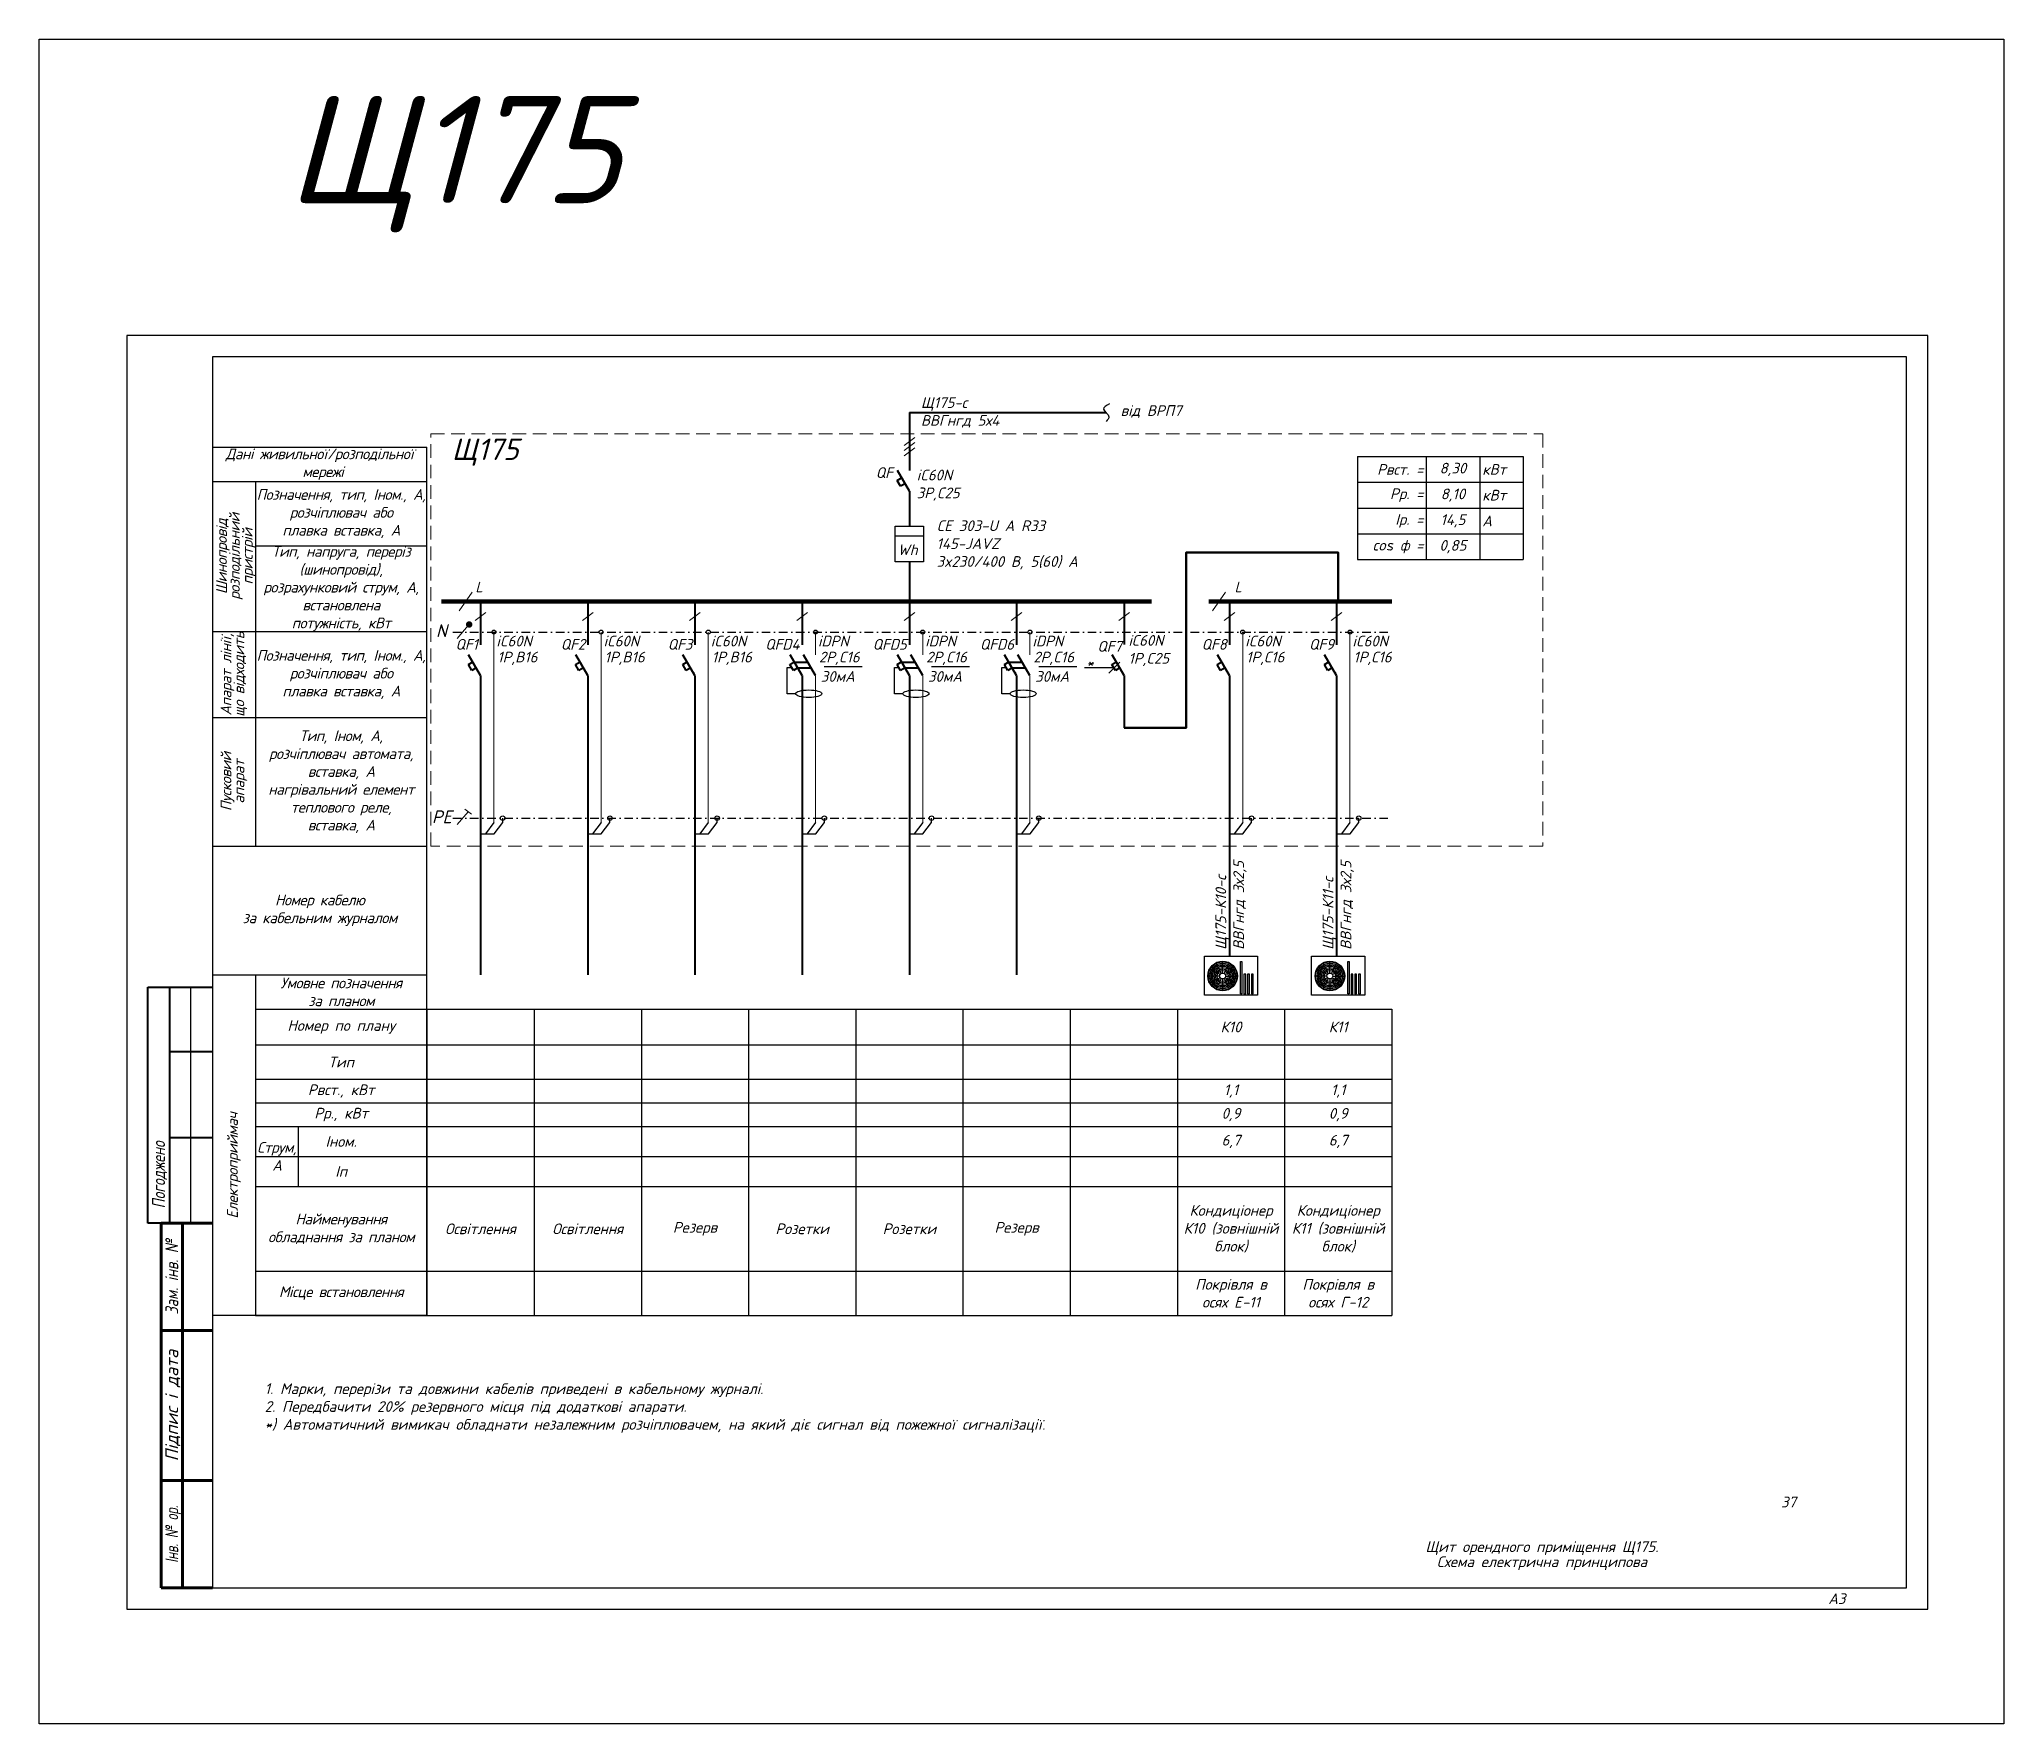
# Model space of a CAD drawing. Header units: millimetres. Extents: x -122434 to 1506205, y -201405 to 386015.
# Drawn here: x 119543 to 165350, y -157317 to -118048 of the extents above; entities that cross this region are included whole.
import ezdxf
from ezdxf.enums import TextEntityAlignment as Align

# ---------------------------------------------------------------- set-up
doc = ezdxf.new("R2010")
doc.units = ezdxf.units.MM
doc.linetypes.add('DASHDOTX2', pattern=[2, 1, -0.5, 0, -0.5])
doc.linetypes.add('DASHED', pattern=[9.525, 6.35, -3.175])
doc.layers.add('Маркування електро ліній', color=7, linetype='Continuous', lineweight=18)
doc.layers.add('Рамка внешняя', color=4, linetype='Continuous', lineweight=30, plot=False)
doc.layers.add('Схема', color=7, linetype='Continuous')
doc.styles.add('GOST 2.304', font='isocpeui.ttf')
doc.styles.add('ICO', font='isocpeui.ttf')
doc.styles.get("Standard").update_dxf_attribs({"font": 'arial.ttf'})
doc.styles.add('ГОСТ 2.304', font='isocpeui.ttf')
doc.styles.add('СГЕНЕРИР_СТИЛЬ_7', font='isocpeui.ttf')
doc.dimstyles.new('М150', dxfattribs={"dimscale": 1, "dimtxt": 2.5, "dimasz": 2.5, "dimexe": 0, "dimexo": 2.5, "dimgap": 1, "dimtad": 1, "dimlfac": 150, "dimtxsty": 'Standard', "dimblk": 'OBLIQUE', "dimcen": 2.5, "dimadec": 0, "dimazin": 0, "dimtfac": 1, "dimtmove": 0, "dimatfit": 3, "dimldrblk": 'OBLIQUE', "dimfxl": 1, "dimarcsym": 0})

msp = doc.modelspace()

# ---------------------------------------------------------------- texts
at = {"color": 3, "lineweight": 40, "style": 'GOST 2.304'}
msp.add_text('Щ175', height=2500, dxfattribs=at).set_placement((125312, -121869))
at = {"color": 0, "lineweight": 40, "style": 'GOST 2.304'}
for s, height, p in [('Щ175', 500, (129161, -127856)), ('*', 250, (143958, -132707))]:
    msp.add_text(s, height=height, dxfattribs=at).set_placement(p)
at = {"color": 7, "lineweight": 40, "style": 'ГОСТ 2.304'}
msp.add_text('Wh', height=250, dxfattribs=at).set_placement((139560, -130074))
at = {"color": 0, "lineweight": 9, "style": 'ICO'}
for s, height, p in [('L', 243, (129712, -130938)), ('L', 243, (147415, -130938)), ('N', 300, (128792, -131987)), ('PE', 300, (128699, -136325))]:
    msp.add_text(s, height=height, dxfattribs=at).set_placement(p)
at = {"linetype": 'Continuous', "char_height": 250, "style": 'ГОСТ 2.304'}
for s, insert, width, attachment_point in [('{\\C7;Щ175-с\\PВВГнгд 5х4}', (140101, -126746), 4000, 4), ('{\\C7;від ВРП7}', (144757, -126724), 4000, 4), ('{\\T0.95;Дані живильної/розподільної\\P мережі}', (126082, -127956), 5000, 5), ('{\\T0.95;Позначення, тип, Iном., А, розчіплювач або \\Pплавка вставка, А}', (126582, -129106), 4000, 5)]:
    msp.add_mtext(s, dxfattribs=dict(at, insert=insert, width=width, attachment_point=attachment_point))
at = {"color": 1, "linetype": 'Continuous', "char_height": 250, "attachment_point": 4, "style": 'ГОСТ 2.304'}
for s, insert, width in [('{\\C7;QF}', (139048, -128151), 562.36), ('{\\C7;iC60N\\P3P,C25}', (140003, -128444), 4000)]:
    msp.add_mtext(s, dxfattribs=dict(at, insert=insert, width=width))
at = {"color": 7, "linetype": 'Continuous', "char_height": 250, "attachment_point": 5, "rotation": 90, "line_spacing_factor": 0.72, "style": 'ГОСТ 2.304'}
for s, insert, width in [('{\\T0.95;Шинопровід\\Pрозподільний \\Pпристрій}', (124127, -130106), 3500), ('{\\T0.95;Апарат лінії, що відходить}', (124082, -132856), 2000), ('{\\T0.95;Пусковий \\Pапарат}', (124082, -135356), 3000), ('{\\T0.95;Електроприймач}', (124082, -144306), 8900)]:
    msp.add_mtext(s, dxfattribs=dict(at, insert=insert, width=width))
at = {"ltscale": 100, "insert": (140466, -129264, 0), "char_height": 250, "attachment_point": 1, "style": 'GOST 2.304'}
msp.add_mtext_dynamic_manual_height_columns('{\\C7;CE 303-U A R33 145-JAVZ\\P3x230/400 В, 5(60) А}', width=3730.66, gutter_width=1250, heights=[0], dxfattribs=at)
at = {"color": 7, "linetype": 'Continuous', "char_height": 250, "style": 'ГОСТ 2.304'}
for s, insert, width, attachment_point in [('{\\T0.95;Тип, напруга, переріз (шинопровід), розрахунковий струм, А, встановлена \\Pпотужність, кВт}', (126582, -130856), 4000, 5), ('{\\T0.95;Позначення, тип, Iном., А, розчіплювач або \\Pплавка вставка, А}', (126582, -132856), 4000, 5), ('{\\C256;iС60N\\P}1P,C{\\C256;25}', (144940, -132300), 4000, 4), ('{\\T0.95;Тип, Iном, А,\\Pрозчіплювач автомата,\\Pвставка, А\\Pнагрівальний елемент теплового реле,\\Pвставка, А}', (126582, -135356), 4000, 5), ('{\\T0.95;Номер кабелю \\Pза кабельним журналом}', (126082, -138356), 5000, 5), ('{\\T0.95;Умовне позначення \\Pза планом}', (126582, -140256), 4000, 5), ('{\\T0.95;Струм, А}', (125082, -144092), 1000, 5)]:
    msp.add_mtext(s, dxfattribs=dict(at, insert=insert, width=width, attachment_point=attachment_point))
at = {"color": 7, "linetype": 'Continuous', "char_height": 250, "width": 4000, "attachment_point": 4, "rotation": 90, "style": 'ГОСТ 2.304'}
for s, insert in [('\\pt3000;{\\C256;Щ175-К10-с\\PВВГнгд 3х2,5}', (147332, -139276)), ('\\pt3000;{\\C256;Щ175-К11-с\\PВВГнгд 3х2,5}', (149832, -139276))]:
    msp.add_mtext(s, dxfattribs=dict(at, insert=insert))
at = {"lineweight": 15, "insert": (124799, -149381), "char_height": 250, "width": 18839.47, "attachment_point": 1, "style": 'ГОСТ 2.304'}
msp.add_mtext('{\\C7;1. Марки, перерізи та довжини кабелів приведені в кабельному журналі}.\\P{\\C7;2. Передбачити 20% резервного місця під додаткові апарати.\\P*) }Автоматичний вимикач обладнати незалежним розчіплювачем, на який діє сигнал від пожежної сигналізації.', dxfattribs=at)
at = {"linetype": 'Continuous', "lineweight": 25, "char_height": 250, "attachment_point": 5, "line_spacing_factor": 0.84, "style": 'GOST 2.304'}
for s, insert, width in [('{\\C7;37}', (160332, -152150), 1500), ('{\\C7;Щит орендного приміщення Щ175. \\PСхема електрична принципова }', (154582, -153400), 7000)]:
    msp.add_mtext(s, dxfattribs=dict(at, insert=insert, width=width))
at = {"style": 'ГОСТ 2.304'}
msp.add_attdef('QF7', text='QF', height=250, dxfattribs=at).set_placement((144787, -132201), align=Align.MIDDLE_RIGHT)

# ---------------------------------------------------------------- blocks, each defined once
blk = doc.blocks.new('*T135')
at = {"color": 0, "lineweight": -2, "transparency": 16777216}
for p, q in [((0, 0), (4000, 0)), ((0, 0), (0, -7141)), ((4000, 0), (21500, 0)), ((4000, 0), (4000, -7141)), ((6500, 0), (6500, -6112)), ((9000, 0), (9000, -6112)), ((11500, 0), (11500, -6112)), ((14000, 0), (14000, -6112)), ((16500, 0), (16500, -7141)), ((19000, 0), (19000, -2737)), ((21500, 0), (21500, -2737)), ((0, -837), (4000, -837)), ((4000, -837), (26500, -837)), ((24000, -837), (24000, -4137)), ((26500, -837), (26500, -4137)), ((0, -1637), (4000, -1637)), ((4000, -1637), (26500, -1637)), ((0, -2187), (4000, -2187)), ((4000, -2187), (26500, -2187)), ((0, -2737), (4000, -2737)), ((4000, -2737), (26500, -2737)), ((0, -3437), (4000, -3437)), ((4000, -3437), (21500, -3437)), ((19000, -3437), (19000, -7141)), ((21500, -3437), (21500, -7141)), ((0, -4137), (4000, -4137)), ((4000, -4137), (26500, -4137)), ((0, -6112), (4000, -6112)), ((4000, -6112), (26500, -6112)), ((24000, -6112), (24000, -7141)), ((26500, -6112), (26500, -7141)), ((0, -7141), (4000, -7141)), ((14000, -7141), (26500, -7141))]:
    blk.add_line(p, q, dxfattribs=at)
at = {"color": 0, "linetype": 'ByBlock', "lineweight": -2, "transparency": 16777216}
for p, q in [((21500, 0), (26500, 0)), ((24000, 0), (24000, -837)), ((26500, 0), (26500, -837)), ((19000, -2737), (19000, -3437)), ((21500, -2737), (21500, -3437)), ((21500, -3437), (26500, -3437)), ((24000, -4137), (24000, -6112)), ((26500, -4137), (26500, -6112)), ((6500, -6112), (6500, -7141)), ((9000, -6112), (9000, -7141)), ((11500, -6112), (11500, -7141)), ((14000, -6112), (14000, -7141)), ((4000, -7141), (14000, -7141))]:
    blk.add_line(p, q, dxfattribs=at)
at = {"color": 0, "transparency": 16777216, "char_height": 250, "attachment_point": 5}
for s, insert, width, style in [('Номер по плану', (2000, -418), 3880, 'GOST 2.304'), ('К10', (22750, -418), 2380, 'ГОСТ 2.304'), ('К11', (25250, -418), 2380, 'ГОСТ 2.304'), ('Тип', (2000, -1237), 3880, 'GOST 2.304'), ('Рвст., кВт', (2000, -1912), 3880, 'GOST 2.304'), ('1,1', (22750, -1912), 2380, 'ГОСТ 2.304'), ('1,1', (25250, -1912), 2380, 'ГОСТ 2.304'), ('Рр., кВт', (2000, -2462), 3880, 'GOST 2.304'), ('0,9', (22750, -2462), 2380, 'ГОСТ 2.304'), ('0,9', (25250, -2462), 2380, 'ГОСТ 2.304'), ('Іном.', (2000, -3087), 3880, 'GOST 2.304'), ('6,7', (22750, -3087), 2380, 'ГОСТ 2.304'), ('6,7', (25250, -3087), 2380, 'ГОСТ 2.304'), ('Іп', (2000, -3787), 3880, 'GOST 2.304'), ('Кондиціонер К10 (зовнішній блок)', (22750, -5124), 2380, 'ГОСТ 2.304'), ('Кондиціонер К11 (зовнішній блок)', (25250, -5124), 2380, 'ГОСТ 2.304'), ('{\\T0.95;\\C7;Найменування обладнання за планом}', (2000, -5124), 3880, 'GOST 2.304'), ('Освітлення', (5250, -5124), 2380, 'GOST 2.304'), ('Освітлення', (7750, -5124), 2380, 'GOST 2.304'), ('Резерв', (10250, -5124), 2380, 'GOST 2.304'), ('Розетки', (12750, -5124), 2380, 'GOST 2.304'), ('Розетки', (15250, -5124), 2380, 'GOST 2.304'), ('Резерв', (17750, -5124), 2380, 'GOST 2.304'), ('Покрівля в осях Е-11', (22750, -6626), 2380, 'ГОСТ 2.304'), ('Покрівля в осях Г-12', (25250, -6626), 2380, 'ГОСТ 2.304'), ('{\\T0.95;\\C7;Місце встановлення}', (2000, -6626), 3880, 'GOST 2.304')]:
    blk.add_mtext(s, dxfattribs=dict(at, insert=insert, width=width, style=style))
blk = doc.blocks.new('*U161')
at = {"color": 0, "lineweight": 40}
for p, q in [((0, 0), (0, -1005)), ((0, -1720), (-280, -1240)), ((-284, -1468), (-180, -1408)), ((-204, -1607), (-284, -1468)), ((-100, -1547), (-204, -1607))]:
    blk.add_line(p, q, dxfattribs=at)
at = {"color": 0, "lineweight": 13}
blk.add_line((-124, -441), (124, -256), dxfattribs=at)
at = {"color": 0, "lineweight": 9}
for p, q in [((311, -711), (311, -1240)), ((311, -1240), (311, -1720)), ((311, -2461), (311, -1720)), ((311, -2941), (311, -2461)), ((311, -5151), (311, -2941))]:
    blk.add_line(p, q, dxfattribs=at)
at = {"lineweight": 40}
for p, q in [((0, -1720), (0, -2226)), ((0, -2226), (0, -2941)), ((0, -2941), (0, -4529))]:
    blk.add_line(p, q, dxfattribs=at)
at = {"color": 0}
blk.add_circle((311, -711), 46.3, dxfattribs=at)
at = {"color": 0, "lineweight": 40}
blk.add_point((-37, -1659), dxfattribs=at)
at = {"style": 'ГОСТ 2.304'}
blk.add_attdef('QF', text='', height=250, dxfattribs=at).set_placement((-61, -997), align=Align.MIDDLE_RIGHT)
at = {"lineweight": 50, "style": 'ГОСТ 2.304'}
for tag, p in [('ТYPE', (369, -1046)), ('CURRENT', (391, -1419))]:
    blk.add_attdef(tag, p, '', height=250, dxfattribs=at)
blk = doc.blocks.new('*U159')
at = {"color": 0, "lineweight": 40}
for p, q in [((0, 0), (0, -1005)), ((0, -1720), (-280, -1240)), ((311, -1720), (31, -1240)), ((-284, -1468), (-180, -1408)), ((-204, -1607), (-284, -1468)), ((-100, -1547), (-204, -1607)), ((-181, -1409), (130, -1409)), ((-100, -1547), (210, -1547))]:
    blk.add_line(p, q, dxfattribs=at)
at = {"color": 0, "lineweight": 13}
blk.add_line((-124, -441), (124, -256), dxfattribs=at)
at = {"color": 0, "lineweight": 9}
for p, q in [((311, -711), (311, -1240)), ((311, -2461), (311, -1720)), ((311, -2941), (311, -2461)), ((311, -5151), (311, -2941))]:
    blk.add_line(p, q, dxfattribs=at)
at = {"lineweight": 40}
for p, q in [((0, -1720), (0, -2226)), ((0, -2226), (0, -2941)), ((0, -2941), (0, -4529))]:
    blk.add_line(p, q, dxfattribs=at)
blk.add_line((516, -1512), (1402, -1512))
at = {"color": 0}
blk.add_lwpolyline([(-151, -2149), (-346, -2149), (-346, -1537), (-244, -1537)], dxfattribs=at)
blk.add_circle((311, -711), 46.3, dxfattribs=at)
blk.add_ellipse((153, -2149), major_axis=(-304, 0), ratio=0.29336, dxfattribs=at)
at = {"color": 0, "lineweight": 40}
blk.add_point((-37, -1659), dxfattribs=at)
at = {"style": 'ГОСТ 2.304'}
blk.add_attdef('QF', text='', height=250, dxfattribs=at).set_placement((-61, -997), align=Align.MIDDLE_RIGHT)
at = {"lineweight": 50, "style": 'ГОСТ 2.304'}
for tag, p in [('ТYPE', (369, -1046)), ('CURRENT', (391, -1419)), ('D_CURRENT', (432, -1871))]:
    blk.add_attdef(tag, p, '', height=250, dxfattribs=at)
blk = doc.blocks.new('*U129')
at = {"lineweight": 40}
for p, q in [((4.94, 90), (4.94, 145)), ((4.94, 145), (19.94, 145)), ((9.94, 145), (9.94, 90)), ((9.94, 130), (19.94, 130)), ((9.94, 110), (19.94, 110)), ((19.94, 90), (4.94, 90))]:
    blk.add_line(p, q, dxfattribs=at)
at = {"lineweight": 25}
blk.add_line((14.94, 90), (14.94, 145), dxfattribs=at)
at = {"linetype": 'Continuous', "lineweight": 60}
for p, q in [((8, 5), (8, 90)), ((8, 90), (20, 90)), ((13, 5), (13, 90)), ((8, 65), (20, 65)), ((8, 30), (20, 30)), ((20, 5), (8, 5))]:
    blk.add_line(p, q, dxfattribs=at)
at = {"lineweight": 30, "ltscale": 100}
blk.add_lwpolyline([(20, 5), (415, 5), (415, 292), (20, 292)], close=True, dxfattribs=at)
at = {"layer": 'Рамка внешняя', "ltscale": 100}
blk.add_lwpolyline([(0, 0), (420, 0), (420, 297), (0, 297)], close=True, dxfattribs=at)
at = {"linetype": 'Continuous', "lineweight": 25, "style": 'СГЕНЕРИР_СТИЛЬ_7'}
for s, width, p in [('Погоджено', 0.8, (7.44, 101.27)), ('Зам. інв. №', 0.8, (10.5, 77.5)), ('Інв. № ор.', 0.7, (10.5, 17.5))]:
    blk.add_text(s, height=3, rotation=90, dxfattribs=dict(at, width=width)).set_placement(p, align=Align.MIDDLE_CENTER)
blk.add_text('Підпис і дата', height=3, rotation=90, dxfattribs=at).set_placement((10.5, 47.5), align=Align.MIDDLE_CENTER)
at = {"layer": 'Схема', "linetype": 'Continuous', "style": 'ГОСТ 2.304'}
blk.add_text('А3', height=2.5, dxfattribs=at).set_placement((396.77, 1.24))
blk = doc.blocks.new('_Oblique')
at = {"color": 0, "linetype": 'ByBlock', "lineweight": -2}
blk.add_line((-0.5, -0.5), (0.5, 0.5), dxfattribs=at)
blk = doc.blocks.new('*T136')
at = {"color": 0, "linetype": 'ByBlock', "lineweight": -2, "transparency": 16777216}
for p, q in [((0, 0), (3860, 0)), ((0, 0), (0, -2400)), ((1600, 0), (1600, -2400)), ((2850, 0), (2850, -2400)), ((3860, 0), (3860, -2400)), ((0, -600), (3860, -600)), ((0, -1200), (3860, -1200)), ((0, -1800), (3860, -1800)), ((0, -2400), (3860, -2400))]:
    blk.add_line(p, q, dxfattribs=at)
at = {"color": 0, "transparency": 16777216, "char_height": 250, "style": 'ГОСТ 2.304'}
for s, insert, width, attachment_point in [('Рвст. =', (1540, -300), 1480, 6), ('8,30', (2225, -300), 1130, 5), ('кВт', (2910, -300), 890, 4), ('Рр. =', (1540, -900), 1480, 6), ('8,10', (2225, -900), 1130, 5), ('кВт', (2910, -900), 890, 4), ('Ір. =', (1540, -1500), 1480, 6), ('14,5', (2225, -1500), 1130, 5), ('А', (2910, -1500), 890, 4), ('сos ф =', (1540, -2100), 1480, 6), ('0,85', (2225, -2100), 1130, 5)]:
    blk.add_mtext(s, dxfattribs=dict(at, insert=insert, width=width, attachment_point=attachment_point))

# ---------------------------------------------------------------- linework, layer by layer
at = {"color": 7, "ltscale": 200}
for p, q in [((123582, -126743), (123582, -147980)), ((124582, -128356), (124582, -131856)), ((124582, -129856), (128582, -129856)), ((123582, -131856), (128582, -131856)), ((124582, -131856), (124582, -133856)), ((123582, -133856), (128582, -133856)), ((124582, -133856), (124582, -136856)), ((123582, -136856), (128582, -136856)), ((123582, -139856), (128582, -139856)), ((124582, -139856), (124582, -147796)), ((124582, -140656), (128582, -140656)), ((125582, -143392), (125582, -144792)), ((123582, -147796), (128582, -147796))]:
    msp.add_line(p, q, dxfattribs=at)
at = {"lineweight": 40, "ltscale": 200}
for p, q in [((139832, -126746), (144411, -126746)), ((139832, -126746), (139832, -128103)), ((144839, -132877), (144839, -133383)), ((144839, -133383), (144839, -134098)), ((129832, -135686), (129832, -139856)), ((132332, -135686), (132332, -139856)), ((134832, -135686), (134832, -139856)), ((137332, -135686), (137332, -139856)), ((139832, -135686), (139832, -139856)), ((142332, -135686), (142332, -139856))]:
    msp.add_line(p, q, dxfattribs=at)
at = {"color": 0, "lineweight": 13, "ltscale": 200}
for p, q in [((139708, -127517), (139956, -127332)), ((139708, -127637), (139956, -127452)), ((139708, -127757), (139956, -127572)), ((144715, -131597), (144963, -131412))]:
    msp.add_line(p, q, dxfattribs=at)
at = {"ltscale": 200}
for p, q in [((123582, -127556), (128582, -127556)), ((128582, -147796), (128582, -127556)), ((123582, -128356), (128582, -128356))]:
    msp.add_line(p, q, dxfattribs=at)
at = {"color": 0, "lineweight": 40, "ltscale": 200}
for p, q in [((139832, -128583), (139552, -128103)), ((139548, -128332), (139652, -128272)), ((139628, -128470), (139548, -128332)), ((139732, -128410), (139628, -128470)), ((139832, -128583), (139832, -129398)), ((139832, -130231), (139832, -131157)), ((144839, -131157), (144839, -132161)), ((144555, -132625), (144659, -132565)), ((144635, -132764), (144555, -132625)), ((144839, -132877), (144559, -132397)), ((144739, -132704), (144635, -132764))]:
    msp.add_line(p, q, dxfattribs=at)
at = {"color": 7, "lineweight": 30, "ltscale": 200}
msp.add_line((139502, -129626), (140162, -129626), dxfattribs=at)
at = {"lineweight": 15, "ltscale": 200}
for p, q in [((129639, -130938), (129334, -131375)), ((147207, -130938), (146902, -131375))]:
    msp.add_line(p, q, dxfattribs=at)
at = {"color": 0, "linetype": 'DASHDOTX2', "ltscale": 200}
for p, q in [((129186, -131868), (151082, -131868)), ((129186, -136207), (151082, -136207))]:
    msp.add_line(p, q, dxfattribs=at)
at = {"lineweight": 40, "ltscale": 300}
for p, q in [((147294, -135686), (147294, -139420)), ((149794, -135686), (149794, -139420))]:
    msp.add_line(p, q, dxfattribs=at)
at = {"color": 0, "ltscale": 200}
for p, q in [((130143, -136308), (129946, -136568)), ((130147, -136568), (130349, -136307)), ((130349, -136307), (130349, -136207)), ((132643, -136308), (132446, -136568)), ((132647, -136568), (132849, -136307)), ((132849, -136307), (132849, -136207)), ((135143, -136308), (134946, -136568)), ((135147, -136568), (135349, -136307)), ((135349, -136307), (135349, -136207)), ((137643, -136308), (137446, -136568)), ((137647, -136568), (137849, -136307)), ((137849, -136307), (137849, -136207)), ((140143, -136308), (139946, -136568)), ((140147, -136568), (140349, -136307)), ((140349, -136307), (140349, -136207)), ((142643, -136308), (142446, -136568)), ((142647, -136568), (142849, -136307)), ((142849, -136307), (142849, -136207)), ((129823, -136568), (130147, -136568)), ((132323, -136568), (132647, -136568)), ((134823, -136568), (135147, -136568)), ((137323, -136568), (137647, -136568)), ((139823, -136568), (140147, -136568)), ((142323, -136568), (142647, -136568))]:
    msp.add_line(p, q, dxfattribs=at)
at = {"color": 0, "ltscale": 300}
for p, q in [((147605, -136308), (147407, -136568)), ((147608, -136568), (147811, -136307)), ((147811, -136307), (147811, -136207)), ((150105, -136308), (149907, -136568)), ((150108, -136568), (150311, -136307)), ((150311, -136307), (150311, -136207)), ((147285, -136568), (147608, -136568)), ((149785, -136568), (150108, -136568))]:
    msp.add_line(p, q, dxfattribs=at)
for p, q in [((147099, -139830), (146975, -139580)), ((147137, -139818), (147137, -139540)), ((147176, -139830), (147299, -139580)), ((149599, -139830), (149475, -139580)), ((149637, -139818), (149637, -139540)), ((149676, -139830), (149799, -139580)), ((147069, -139886), (146791, -139886)), ((147081, -139848), (146831, -139725)), ((147081, -139925), (146831, -140048)), ((147099, -139943), (146975, -140193)), ((147137, -139955), (147137, -140233)), ((147176, -139943), (147299, -140193)), ((147193, -139848), (147443, -139725)), ((147193, -139925), (147443, -140048)), ((147205, -139886), (147483, -139886)), ((149569, -139886), (149291, -139886)), ((149581, -139848), (149331, -139725)), ((149581, -139925), (149331, -140048)), ((149599, -139943), (149475, -140193)), ((149637, -139955), (149637, -140233)), ((149676, -139943), (149799, -140193)), ((149693, -139848), (149943, -139725)), ((149693, -139925), (149943, -140048)), ((149705, -139886), (149983, -139886))]:
    msp.add_line(p, q)
at = {"color": 3}
msp.add_lwpolyline([(119543, -118048), (165350, -118048), (165350, -157317), (119543, -157317)], close=True, dxfattribs=at)
at = {"linetype": 'DASHED', "lineweight": 18, "ltscale": 50}
msp.add_lwpolyline([(128672, -127246), (154603, -127246), (154603, -136856), (128672, -136856)], close=True, dxfattribs=at)
at = {"color": 7, "lineweight": 30, "ltscale": 50}
msp.add_lwpolyline([(139502, -129398), (140162, -129398), (140162, -130231), (139502, -130231)], close=True, dxfattribs=at)
at = {"lineweight": 50, "ltscale": 50}
msp.add_lwpolyline([(144839, -134098), (146287, -134098), (146287, -130009), (149829, -130009), (149829, -131157)], dxfattribs=at)
at = {"color": 0, "lineweight": 40, "ltscale": 50, "const_width": 100}
for points in [[(128915, -131157), (145481, -131157)], [(146809, -131157), (151082, -131157)]]:
    msp.add_lwpolyline(points, dxfattribs=at)
at = {"lineweight": 20, "ltscale": 50}
for points in [[(129542, -131718), (129285, -132018)], [(129538, -136053), (129619, -136117), (129464, -135996)], [(129542, -136056), (129285, -136356)]]:
    msp.add_lwpolyline(points, dxfattribs=at)
at = {"lineweight": 9, "ltscale": 50, "const_width": 75}
msp.add_lwpolyline([(129530, -131690, 1), (129605, -131690, 1)], format="xyb", close=True, dxfattribs=at)
at = {"lineweight": 30}
for points in [[(146711, -139420), (147953, -139420), (147953, -140333), (146711, -140333)], [(149211, -139420), (150453, -139420), (150453, -140333), (149211, -140333)]]:
    msp.add_lwpolyline(points, close=True, dxfattribs=at)
for points in [[(147553, -139550), (147587, -139550), (147587, -140299), (147553, -140299)], [(150053, -139550), (150087, -139550), (150087, -140299), (150053, -140299)], [(147632, -140299), (147674, -140299), (147674, -139845), (147632, -139845)], [(147720, -140299), (147761, -140299), (147761, -139845), (147720, -139845)], [(147807, -140299), (147849, -140299), (147849, -139845), (147807, -139845)], [(150132, -140299), (150174, -140299), (150174, -139845), (150132, -139845)], [(150220, -140299), (150261, -140299), (150261, -139845), (150220, -139845)], [(150307, -140299), (150349, -140299), (150349, -139845), (150307, -139845)]]:
    msp.add_lwpolyline(points, close=True)
at = {"color": 0}
for centre in [(130349, -136207), (132849, -136207), (135349, -136207), (137849, -136207), (140349, -136207), (142849, -136207), (147811, -136207, 0), (150311, -136207, 0)]:
    msp.add_circle(centre, 51.8, dxfattribs=at)
for centre, radius in [((147137, -139886), 346), ((147137, -139886), 332), ((147137, -139886), 298), ((147137, -139886), 264), ((147137, -139886), 231), ((147137, -139886), 197), ((149637, -139886), 346), ((149637, -139886), 332), ((149637, -139886), 298), ((149637, -139886), 264), ((149637, -139886), 231), ((149637, -139886), 197), ((147137, -139886), 164), ((147137, -139886), 130), ((147137, -139886), 68.3), ((149637, -139886), 164), ((149637, -139886), 130), ((149637, -139886), 68.3)]:
    msp.add_circle(centre, radius)
msp.add_spline([(144501, -126547), (144357, -126670), (144485, -126850), (144421, -126957)], degree=3)
at = {"color": 0, "lineweight": 40}
msp.add_point((144802, -132815), dxfattribs=at)

# ---------------------------------------------------------------- block references
at = {"xscale": 100, "yscale": 100, "zscale": 100}
msp.add_blockref('*U129', (121582, -154650), dxfattribs=at)
for name, p in [('*T136', (150281, -127776)), ('*T135', (124582, -140656))]:
    msp.add_blockref(name, p)
at = {"lineweight": 50}
for name, p, values in [('*U161', (129832, -131157), {'QF': 'QF1', 'ТYPE': 'iC60N', 'CURRENT': '1P,B16'}), ('*U161', (132332, -131157), {'QF': 'QF2', 'ТYPE': 'iC60N', 'CURRENT': '1P,B16'}), ('*U161', (134832, -131157), {'QF': 'QF3', 'ТYPE': 'iC60N', 'CURRENT': '1P,B16'}), ('*U159', (137332, -131157), {'QF': 'QFD4', 'ТYPE': 'iDPN', 'CURRENT': '2P,C16', 'D_CURRENT': '30мА'}), ('*U161', (147294, -131157), {'QF': 'QF8', 'ТYPE': 'iC60N', 'CURRENT': '1P,С16'}), ('*U161', (149794, -131157), {'QF': 'QF9', 'ТYPE': 'iC60N', 'CURRENT': '1P,С16'})]:
    msp.add_blockref(name, p, dxfattribs=at).add_auto_attribs(values)
for p, values in [((139832, -131157), {'QF': 'QFD5', 'ТYPE': 'iDPN', 'CURRENT': '2P,C16', 'D_CURRENT': '30мА'}), ((142332, -131157), {'QF': 'QFD6', 'ТYPE': 'iDPN', 'CURRENT': '2P,C16', 'D_CURRENT': '30мА'})]:
    msp.add_blockref('*U159', p).add_auto_attribs(values)

msp.set_redraw_order([(e.dxf.handle, doc.entitydb.next_handle()) for e in msp.query("TEXT MTEXT ATTDEF DIMENSION ARC_DIMENSION")])  # texts and dimensions are drawn at this point

# ---------------------------------------------------------------- leaders
at = {"layer": 'Маркування електро ліній'}
msp.add_leader([(144611, -132698), (143915, -132698)], dimstyle='М150', override={"dimasz": 250, "dimtad": 0}, dxfattribs=at)

doc.saveas('drawing.dxf')
